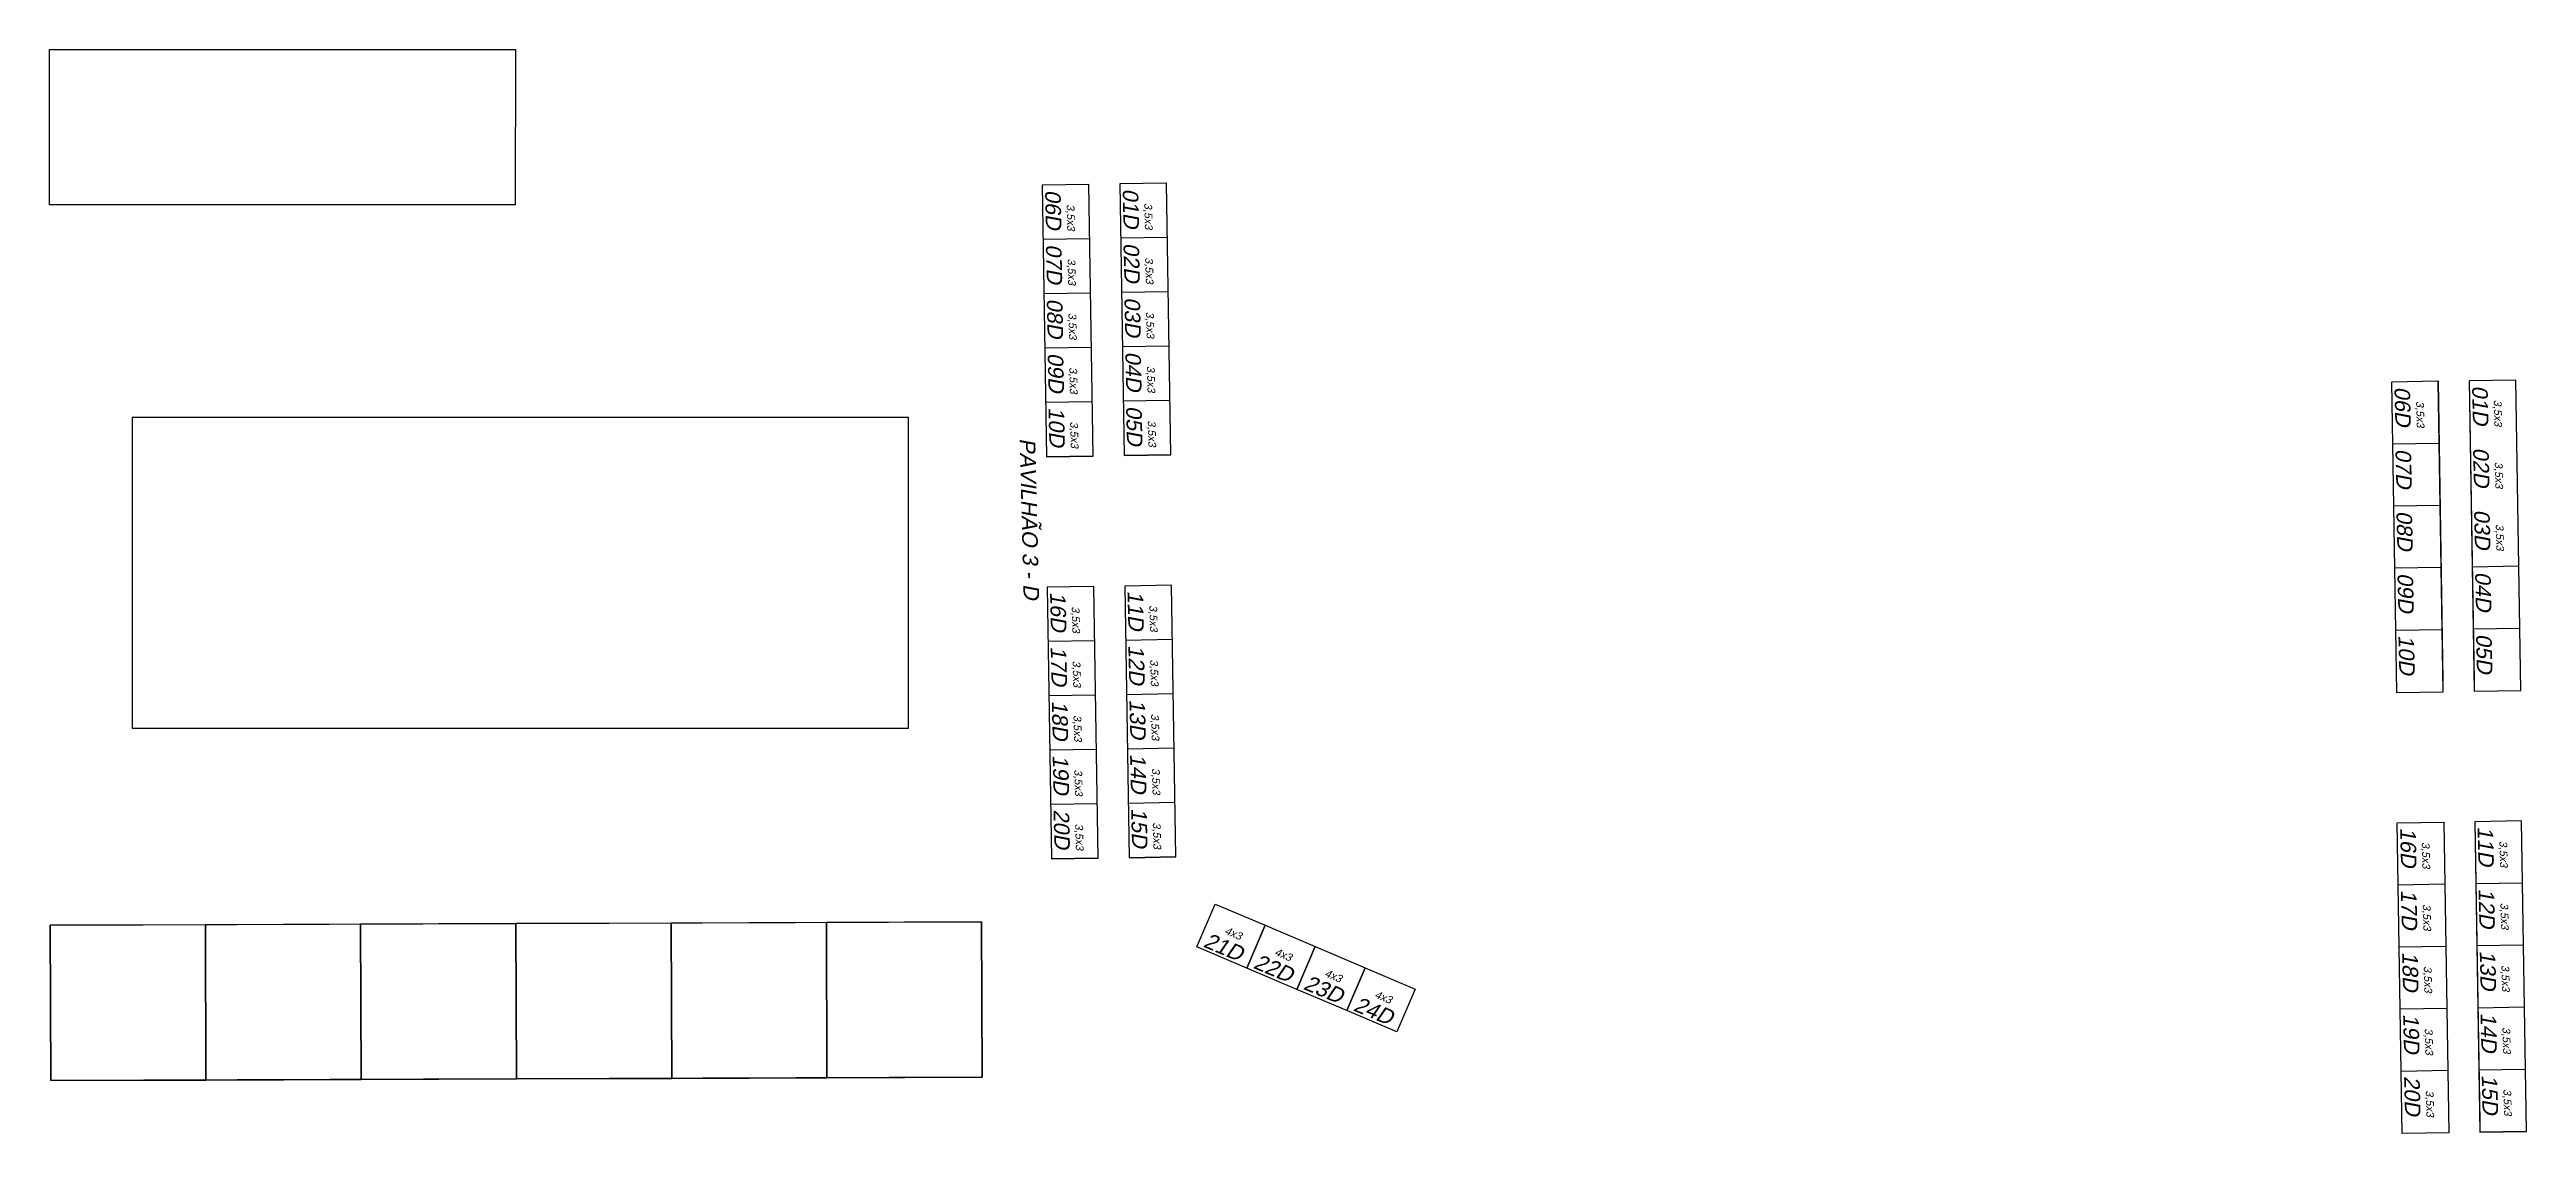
# Model space of a CAD drawing. Header units: metres. Extents: x 2113 to 5678, y -2764 to 956.
# Drawn here: x 3564 to 3723.5, y -2385.6 to -2315.8 of the extents above; entities that cross this region are included whole.
import ezdxf

# ---------------------------------------------------------------- set-up
doc = ezdxf.new("R2010")
doc.units = ezdxf.units.M
doc.header["$MEASUREMENT"] = 0
doc.layers.add('_SETOR D', color=22, linetype='Continuous')
doc.layers.add('_SETOR F', color=30, linetype='Continuous')
doc.styles.add('util2000', font='arial.ttf', dxfattribs={"oblique": 12.000028})

msp = doc.modelspace()

# ---------------------------------------------------------------- texts
at = {"layer": '_SETOR D', "char_height": 0.7, "attachment_point": 7, "style": 'util2000'}
for s, insert, width, rotation in [('{\\f@Arial Unicode MS|b0|i0|c0|p34;\\P\\H1.4286x;06D}', (3628.081, -2324.866), 1.45529, 271.3906), ('{\\f@Arial Unicode MS|b0|i0|c0|p34;\\P\\H1.4286x;01D}', (3633.08, -2324.785), 1.45529, 271.3906), ('{\\f@Arial Unicode MS|b0|i0|c0|p34;\\P\\H1.4286x;07D}', (3628.137, -2328.365), 1.45529, 271.3906), ('{\\f@Arial Unicode MS|b0|i0|c0|p34;\\P\\H1.4286x;02D}', (3633.136, -2328.285), 1.45529, 271.3906), ('{\\f@Arial Unicode MS|b0|i0|c0|p34;\\P\\H1.4286x;08D}', (3628.193, -2331.865), 1.45529, 271.3906), ('{\\f@Arial Unicode MS|b0|i0|c0|p34;\\P\\H1.4286x;03D}', (3633.193, -2331.784), 1.45529, 271.3906), ('{\\f@Arial Unicode MS|b0|i0|c0|p34;\\P\\H1.4286x;09D}', (3628.249, -2335.364), 1.45529, 271.3906), ('{\\f@Arial Unicode MS|b0|i0|c0|p34;\\P\\H1.4286x;04D}', (3633.249, -2335.284), 1.45529, 271.3906), ('{\\f@Arial Unicode MS|b0|i0|c0|p34;\\P\\H1.4286x;05D}', (3633.305, -2338.784), 1.45529, 271.3906), ('{\\f@Arial Unicode MS|b0|i0|c0|p34;\\P\\H1.4286x;06D}', (3715.002, -2337.544), 1.45529, 271.3906), ('{\\f@Arial Unicode MS|b0|i0|c0|p34;\\P\\H1.4286x;01D}', (3720.001, -2337.463), 1.45529, 271.3906), ('{\\f@Arial Unicode MS|b0|i0|c0|p34;\\P\\H1.4286x;10D}', (3628.306, -2338.864), 1.45529, 271.3906), ('{\\f@Arial Unicode MS|b0|i0|c0|p34;\\P\\H1.4286x;PAVILHÃO 3 - D}', (3626.454, -2340.856), 14.59374, 271.3906), ('{\\f@Arial Unicode MS|b0|i0|c0|p34;\\P\\H1.4286x;07D}', (3715.066, -2341.543), 1.45529, 271.3906), ('{\\f@Arial Unicode MS|b0|i0|c0|p34;\\P\\H1.4286x;02D}', (3720.065, -2341.463), 1.45529, 271.3906), ('{\\f@Arial Unicode MS|b0|i0|c0|p34;\\P\\H1.4286x;08D}', (3715.13, -2345.543), 1.45529, 271.3906), ('{\\f@Arial Unicode MS|b0|i0|c0|p34;\\P\\pt0.7;\\H1.4286x;03D}', (3720.129, -2345.462), 1.45529, 271.3906), ('{\\f@Arial Unicode MS|b0|i0|c0|p34;\\P\\H1.4286x;09D}', (3715.194, -2349.542), 1.45529, 271.3906), ('{\\f@Arial Unicode MS|b0|i0|c0|p34;\\P\\H1.4286x;04D}', (3720.194, -2349.462), 1.45529, 271.3906), ('{\\f@Arial Unicode MS|b0|i0|c0|p34;\\P\\H1.4286x;16D}', (3628.406, -2350.764), 1.45529, 271.3906), ('{\\f@Arial Unicode MS|b0|i0|c0|p34;\\P\\H1.4286x;11D}', (3633.406, -2350.684), 1.45529, 271.3906), ('{\\f@Arial Unicode MS|b0|i0|c0|p34;\\P\\H1.4286x;17D}', (3628.462, -2354.264), 1.45529, 271.3906), ('{\\f@Arial Unicode MS|b0|i0|c0|p34;\\P\\H1.4286x;12D}', (3633.462, -2354.184), 1.45529, 271.3906), ('{\\f@Arial Unicode MS|b0|i0|c0|p34;\\P\\H1.4286x;10D}', (3715.258, -2353.541), 1.45529, 271.3906), ('{\\f@Arial Unicode MS|b0|i0|c0|p34;\\P\\H1.4286x;05D}', (3720.258, -2353.461), 1.45529, 271.3906), ('{\\f@Arial Unicode MS|b0|i0|c0|p34;\\P\\H1.4286x;18D}', (3628.519, -2357.763), 1.45529, 271.3906), ('{\\f@Arial Unicode MS|b0|i0|c0|p34;\\P\\H1.4286x;13D}', (3633.518, -2357.683), 1.45529, 271.3906), ('{\\f@Arial Unicode MS|b0|i0|c0|p34;\\P\\H1.4286x;19D}', (3628.575, -2361.263), 1.45529, 271.3906), ('{\\f@Arial Unicode MS|b0|i0|c0|p34;\\P\\H1.4286x;14D}', (3633.574, -2361.183), 1.45529, 271.3906), ('{\\f@Arial Unicode MS|b0|i0|c0|p34;\\P\\H1.4286x;20D}', (3628.631, -2364.763), 1.45529, 271.3906), ('{\\f@Arial Unicode MS|b0|i0|c0|p34;\\P\\H1.4286x;15D}', (3633.63, -2364.682), 1.45529, 271.3906), ('{\\f@Arial Unicode MS|b0|i0|c0|p34;\\P\\H1.4286x;11D}', (3720.367, -2365.862), 1.45529, 271.3906), ('{\\f@Arial Unicode MS|b0|i0|c0|p34;\\P\\H1.4286x;16D}', (3715.367, -2365.942), 1.45529, 271.3906), ('{\\f@Arial Unicode MS|b0|i0|c0|p34;\\P\\H1.4286x;17D}', (3715.431, -2369.941), 1.45529, 271.3906), ('{\\f@Arial Unicode MS|b0|i0|c0|p34;\\P\\H1.4286x;12D}', (3720.431, -2369.861), 1.45529, 271.3906), ('{\\f@Arial Unicode MS|b0|i0|c0|p34;\\P\\H1.4286x;21D}', (3638.232, -2373.588), 1.45529, 337.33002), ('{\\f@Arial Unicode MS|b0|i0|c0|p34;\\P\\pt0.7;\\H1.4286x;13D}', (3720.495, -2373.861), 1.45529, 271.3906), ('{\\f@Arial Unicode MS|b0|i0|c0|p34;\\P\\H1.4286x;22D}', (3641.453, -2374.957), 1.45529, 337.33002), ('{\\f@Arial Unicode MS|b0|i0|c0|p34;\\P\\H1.4286x;23D}', (3644.674, -2376.326), 1.45529, 337.33002), ('{\\f@Arial Unicode MS|b0|i0|c0|p34;\\P\\H1.4286x;18D}', (3715.496, -2373.941), 1.45529, 271.3906), ('{\\f@Arial Unicode MS|b0|i0|c0|p34;\\P\\H1.4286x;24D}', (3647.895, -2377.696), 1.45529, 337.33002), ('{\\f@Arial Unicode MS|b0|i0|c0|p34;\\P\\H1.4286x;19D}', (3715.56, -2377.94), 1.45529, 271.3906), ('{\\f@Arial Unicode MS|b0|i0|c0|p34;\\P\\H1.4286x;14D}', (3720.559, -2377.86), 1.45529, 271.3906), ('{\\f@Arial Unicode MS|b0|i0|c0|p34;\\P\\H1.4286x;15D}', (3720.623, -2381.86), 1.45529, 271.3906), ('{\\f@Arial Unicode MS|b0|i0|c0|p34;\\P\\H1.4286x;20D}', (3715.624, -2381.94), 1.45529, 271.3906)]:
    msp.add_mtext(s, dxfattribs=dict(at, insert=insert, width=width, rotation=rotation))
at = {"layer": '_SETOR D', "char_height": 0.5, "attachment_point": 7, "style": 'util2000'}
for s, insert, rotation in [('{\\f@Arial Unicode MS|b0|i0|c0|p34;3,5x3}', (3629.399, -2325.792), 271.3906), ('{\\f@Arial Unicode MS|b0|i0|c0|p34;3,5x3}', (3634.398, -2325.712), 271.3906), ('{\\f@Arial Unicode MS|b0|i0|c0|p34;3,5x3}', (3629.455, -2329.292), 271.3906), ('{\\f@Arial Unicode MS|b0|i0|c0|p34;3,5x3}', (3634.454, -2329.212), 271.3906), ('{\\f@Arial Unicode MS|b0|i0|c0|p34;3,5x3}', (3629.511, -2332.791), 271.3906), ('{\\f@Arial Unicode MS|b0|i0|c0|p34;3,5x3}', (3634.51, -2332.711), 271.3906), ('{\\f@Arial Unicode MS|b0|i0|c0|p34;3,5x3}', (3629.567, -2336.291), 271.3906), ('{\\f@Arial Unicode MS|b0|i0|c0|p34;3,5x3}', (3634.566, -2336.211), 271.3906), ('{\\f@Arial Unicode MS|b0|i0|c0|p34;3,5x3}', (3716.319, -2338.47), 271.3906), ('{\\f@Arial Unicode MS|b0|i0|c0|p34;3,5x3}', (3721.319, -2338.39), 271.3906), ('{\\f@Arial Unicode MS|b0|i0|c0|p34;3,5x3}', (3629.623, -2339.79), 271.3906), ('{\\f@Arial Unicode MS|b0|i0|c0|p34;3,5x3}', (3634.623, -2339.71), 271.3906), ('{\\f@Arial Unicode MS|b0|i0|c0|p34;3,5x3}', (3721.383, -2342.389), 271.3906), ('{\\f@Arial Unicode MS|b0|i0|c0|p34;3,5x3}', (3721.447, -2346.389), 271.3906), ('{\\f@Arial Unicode MS|b0|i0|c0|p34;3,5x3}', (3634.723, -2351.611), 271.3906), ('{\\f@Arial Unicode MS|b0|i0|c0|p34;3,5x3}', (3629.724, -2351.691), 271.3906), ('{\\f@Arial Unicode MS|b0|i0|c0|p34;3,5x3}', (3629.78, -2355.19), 271.3906), ('{\\f@Arial Unicode MS|b0|i0|c0|p34;3,5x3}', (3634.779, -2355.11), 271.3906), ('{\\f@Arial Unicode MS|b0|i0|c0|p34;3,5x3}', (3629.836, -2358.69), 271.3906), ('{\\f@Arial Unicode MS|b0|i0|c0|p34;3,5x3}', (3634.836, -2358.61), 271.3906), ('{\\f@Arial Unicode MS|b0|i0|c0|p34;3,5x3}', (3629.892, -2362.19), 271.3906), ('{\\f@Arial Unicode MS|b0|i0|c0|p34;3,5x3}', (3634.892, -2362.109), 271.3906), ('{\\f@Arial Unicode MS|b0|i0|c0|p34;3,5x3}', (3629.949, -2365.689), 271.3906), ('{\\f@Arial Unicode MS|b0|i0|c0|p34;3,5x3}', (3634.948, -2365.609), 271.3906), ('{\\f@Arial Unicode MS|b0|i0|c0|p34;3,5x3}', (3716.685, -2366.869), 271.3906), ('{\\f@Arial Unicode MS|b0|i0|c0|p34;3,5x3}', (3721.684, -2366.788), 271.3906), ('{\\f@Arial Unicode MS|b0|i0|c0|p34;3,5x3}', (3716.749, -2370.868), 271.3906), ('{\\f@Arial Unicode MS|b0|i0|c0|p34;3,5x3}', (3721.748, -2370.788), 271.3906), ('{\\f@Arial Unicode MS|b0|i0|c0|p34;4x3}', (3639.615, -2372.763), 337.33002), ('{\\f@Arial Unicode MS|b0|i0|c0|p34;4x3}', (3642.836, -2374.132), 337.33002), ('{\\f@Arial Unicode MS|b0|i0|c0|p34;4x3}', (3646.057, -2375.501), 337.33002), ('{\\f@Arial Unicode MS|b0|i0|c0|p34;3,5x3}', (3716.813, -2374.867), 271.3906), ('{\\f@Arial Unicode MS|b0|i0|c0|p34;3,5x3}', (3721.813, -2374.787), 271.3906), ('{\\f@Arial Unicode MS|b0|i0|c0|p34;4x3}', (3649.278, -2376.87), 337.33002), ('{\\f@Arial Unicode MS|b0|i0|c0|p34;3,5x3}', (3716.877, -2378.867), 271.3906), ('{\\f@Arial Unicode MS|b0|i0|c0|p34;3,5x3}', (3721.877, -2378.787), 271.3906), ('{\\f@Arial Unicode MS|b0|i0|c0|p34;3,5x3}', (3716.942, -2382.866), 271.3906), ('{\\f@Arial Unicode MS|b0|i0|c0|p34;3,5x3}', (3721.941, -2382.786), 271.3906)]:
    msp.add_mtext(s, dxfattribs=dict(at, insert=insert, rotation=rotation))

# ---------------------------------------------------------------- linework, layer by layer
at = {"layer": '_SETOR D'}
for p, q in [((3630.97, -2328.009), (3627.97, -2328.057)), ((3635.969, -2327.929), (3632.97, -2327.977)), ((3631.026, -2331.509), (3628.026, -2331.557)), ((3636.025, -2331.428), (3633.026, -2331.476)), ((3631.082, -2335.008), (3628.083, -2335.056)), ((3636.081, -2334.928), (3633.082, -2334.976)), ((3717.834, -2337.187), (3718.144, -2356.485)), ((3719.834, -2337.155), (3720.144, -2356.453)), ((3631.138, -2338.508), (3628.139, -2338.556)), ((3636.138, -2338.427), (3633.138, -2338.476)), ((3631.194, -2342.007), (3628.195, -2342.055)), ((3636.194, -2341.927), (3633.194, -2341.975)), ((3717.899, -2341.187), (3714.899, -2341.235)), ((3717.963, -2345.186), (3714.963, -2345.235)), ((3718.027, -2349.186), (3715.027, -2349.234)), ((3723.026, -2349.106), (3720.027, -2349.154)), ((3718.091, -2353.185), (3715.092, -2353.234)), ((3723.091, -2353.105), (3720.091, -2353.153)), ((3631.295, -2353.908), (3628.296, -2353.956)), ((3636.295, -2353.828), (3633.295, -2353.876)), ((3631.351, -2357.407), (3628.352, -2357.455)), ((3636.351, -2357.327), (3633.351, -2357.375)), ((3631.407, -2360.907), (3628.408, -2360.955)), ((3636.407, -2360.827), (3633.407, -2360.875)), ((3631.464, -2364.406), (3628.464, -2364.455)), ((3636.463, -2364.326), (3633.463, -2364.374)), ((3720.2, -2365.554), (3720.509, -2384.851)), ((3631.52, -2367.906), (3628.52, -2367.954)), ((3636.519, -2367.826), (3633.52, -2367.874)), ((3718.264, -2369.585), (3715.265, -2369.633)), ((3723.263, -2369.505), (3720.264, -2369.553)), ((3718.328, -2373.585), (3715.329, -2373.633)), ((3723.328, -2373.505), (3720.328, -2373.553)), ((3718.393, -2377.584), (3715.393, -2377.632)), ((3723.392, -2377.504), (3720.392, -2377.552)), ((3718.457, -2381.584), (3715.457, -2381.632)), ((3723.456, -2381.504), (3720.456, -2381.552)), ((3723.52, -2385.503), (3720.521, -2385.551)), ((3723.52, -2385.503), (3720.521, -2385.551))]:
    msp.add_line(p, q, dxfattribs=at)
for points in [[(3627.914, -2324.558), (3628.195, -2342.055), (3631.194, -2342.007), (3630.914, -2324.509)], [(3632.913, -2324.477), (3633.194, -2341.975), (3636.194, -2341.927), (3635.913, -2324.429)], [(3718.155, -2357.185), (3717.834, -2337.187), (3714.835, -2337.236), (3715.156, -2357.233)], [(3719.834, -2337.155), (3720.155, -2357.153), (3723.155, -2357.105), (3722.834, -2337.107)], [(3628.239, -2350.456), (3628.52, -2367.954), (3631.52, -2367.906), (3631.239, -2350.408)], [(3633.239, -2350.376), (3633.52, -2367.874), (3636.519, -2367.826), (3636.238, -2350.328)], [(3718.2, -2365.586), (3718.521, -2385.583), (3715.521, -2385.631), (3715.2, -2365.634)], [(3723.52, -2385.503), (3723.199, -2365.506), (3720.2, -2365.554), (3720.521, -2385.551)]]:
    msp.add_lwpolyline(points, close=True, dxfattribs=at)
at = {"layer": '_SETOR D', "flags": 128}
for points in [[(3639.056, -2370.854), (3642.277, -2372.223), (3641.103, -2374.984), (3637.882, -2373.615)], [(3642.277, -2372.223), (3645.498, -2373.592), (3644.325, -2376.353), (3641.103, -2374.984)], [(3645.498, -2373.592), (3648.719, -2374.961), (3647.546, -2377.722), (3644.325, -2376.353)], [(3648.719, -2374.961), (3651.94, -2376.33), (3650.767, -2379.091), (3647.546, -2377.722)]]:
    msp.add_lwpolyline(points, close=True, dxfattribs=at)
at = {"layer": '_SETOR F', "flags": 128}
for points in [[(3593.982, -2315.829), (3593.976, -2325.829), (3563.976, -2325.822), (3563.982, -2315.822), (3593.982, -2315.829)], [(3624.014, -2372.01), (3624.048, -2382.01), (3564.049, -2382.219), (3564.014, -2372.224), (3624.014, -2372.01)]]:
    msp.add_lwpolyline(points, dxfattribs=at)
at = {"layer": '_SETOR F'}
msp.add_lwpolyline([(3593.976, -2325.829), (3571.017, -2325.816), (3563.976, -2325.822)], dxfattribs=at)
for points in [[(3569.304, -2359.528), (3619.304, -2359.528), (3619.304, -2339.528), (3569.304, -2339.528)], [(3574.014, -2372.189), (3564.014, -2372.224), (3564.049, -2382.223), (3574.049, -2382.189)], [(3584.014, -2372.154), (3574.014, -2372.189), (3574.049, -2382.189), (3584.049, -2382.154)], [(3594.014, -2372.119), (3584.014, -2372.154), (3584.049, -2382.154), (3594.049, -2382.119)], [(3604.014, -2372.084), (3594.014, -2372.119), (3594.049, -2382.119), (3604.049, -2382.084)], [(3614.014, -2372.047), (3604.014, -2372.082), (3604.049, -2382.082), (3614.048, -2382.047)], [(3624.014, -2372.01), (3614.014, -2372.045), (3614.048, -2382.045), (3624.048, -2382.01)]]:
    msp.add_lwpolyline(points, close=True, dxfattribs=at)

msp.set_redraw_order([(e.dxf.handle, doc.entitydb.next_handle()) for e in msp.query("TEXT MTEXT ATTDEF DIMENSION ARC_DIMENSION")])  # texts and dimensions are drawn at this point

doc.saveas('drawing.dxf')
